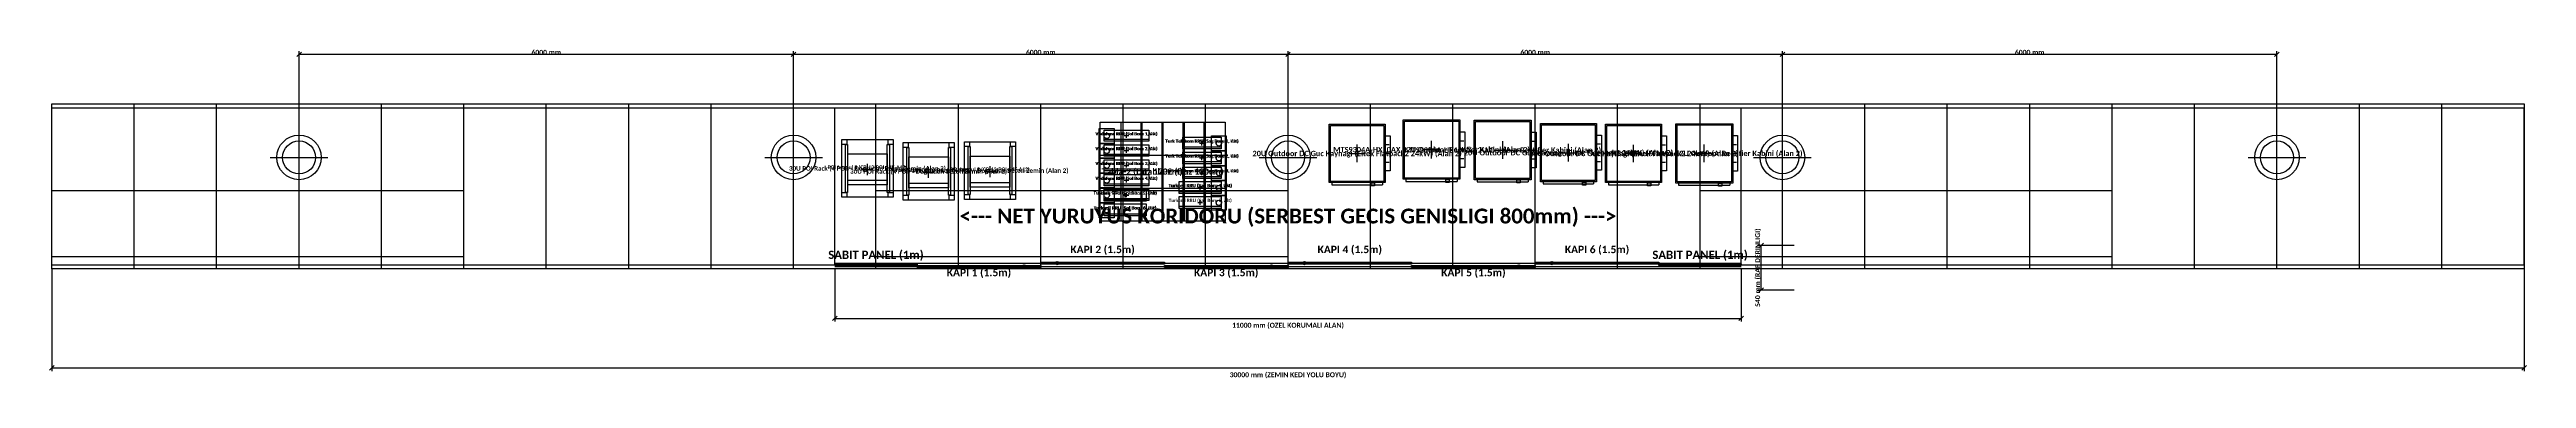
# Model space of a CAD drawing. Header units: metres. Extents: x -17.3 to 15, y -21.4 to 26.3.
# Drawn here: x -15.03 to 15.03, y -1.33 to 2.66 of the extents above; entities that cross this region are included whole.
import ezdxf
from ezdxf.enums import TextEntityAlignment as Align

# ---------------------------------------------------------------- set-up
doc = ezdxf.new("R2010")
doc.units = ezdxf.units.M
doc.linetypes.add('DASHED', pattern=[10, 5, -5])
for name, color, linetype in [('BLOK_OZEL_PLATFORM', 140, 'CONTINUOUS'), ('EKP_POI_MODULLERI', 40, 'CONTINUOUS'), ('EKP_POI_TASIYICI_SASE', 30, 'CONTINUOUS'), ('EKP_RECTIFIER_ELTEK_20U', 3, 'CONTINUOUS'), ('EKP_RECTIFIER_MTS9304A', 94, 'CONTINUOUS'), ('EKP_TURK_TELEKOM_RRU', 4, 'CONTINUOUS'), ('EKP_TURKCELL_RRU', 5, 'CONTINUOUS'), ('EKP_VODAFONE_RRU', 1, 'CONTINUOUS'), ('KORKULUK_KAPI', 4, 'CONTINUOUS'), ('MONTAJ_BORULARI', 2, 'CONTINUOUS'), ('OLCULER', 1, 'CONTINUOUS'), ('YURUYUS_KORIDORU', 3, 'DASHED'), ('ZEMIN_PLATFORM', 8, 'CONTINUOUS')]:
    doc.layers.add(name, color=color, linetype=linetype)
doc.styles.get("Standard").update_dxf_attribs({"font": 'calibrib.ttf'})

msp = doc.modelspace()

# ---------------------------------------------------------------- linework, layer by layer
at = {"layer": 'BLOK_OZEL_PLATFORM'}
for p, q in [((-2.026, 0.579), (-2.026, 1.779)), ((-1.771, 0.579), (-1.771, 1.779)), ((-1.526, 0.579), (-1.526, 1.779)), ((-1.516, 0.579), (-1.516, 1.779)), ((-1.271, 0.579), (-1.271, 1.779)), ((-1.016, 0.579), (-1.016, 1.779)), ((-2.281, 1.379), (-1.261, 1.379)), ((-1.781, 1.379), (-0.761, 1.379)), ((-2.281, 0.979), (-1.261, 0.979)), ((-1.781, 0.979), (-0.761, 0.979))]:
    msp.add_line(p, q, dxfattribs=at)
for points in [[(-2.281, 0.579), (-2.281, 1.779), (-1.261, 1.779), (-1.261, 0.579)], [(-1.781, 0.579), (-1.781, 1.779), (-0.761, 1.779), (-0.761, 0.579)]]:
    msp.add_lwpolyline(points, close=True, dxfattribs=at)
at = {"layer": 'EKP_POI_MODULLERI'}
for p, q in [((-5.171, 1.204), (-5.036, 1.204)), ((-5.171, 1.204), (-5.036, 1.204)), ((-5.171, 1.204), (-5.036, 1.204)), ((-5.171, 1.204), (-5.036, 1.204)), ((-5.103, 1.137), (-5.103, 1.272)), ((-5.103, 1.137), (-5.103, 1.272)), ((-5.103, 1.137), (-5.103, 1.272)), ((-5.103, 1.137), (-5.103, 1.272)), ((-4.361, 1.101), (-4.361, 1.236)), ((-4.361, 1.101), (-4.361, 1.236)), ((-4.361, 1.101), (-4.361, 1.236)), ((-4.361, 1.101), (-4.361, 1.236)), ((-3.616, 1.111), (-3.616, 1.246)), ((-3.616, 1.111), (-3.616, 1.246)), ((-3.616, 1.111), (-3.616, 1.246)), ((-3.616, 1.111), (-3.616, 1.246)), ((-5.343, 1.073), (-4.863, 1.073)), ((-5.343, 1.073), (-4.863, 1.073)), ((-5.343, 1.073), (-4.863, 1.073)), ((-5.343, 1.073), (-4.863, 1.073)), ((-4.601, 1.037), (-4.121, 1.037)), ((-4.601, 1.037), (-4.121, 1.037)), ((-4.601, 1.037), (-4.121, 1.037)), ((-4.601, 1.037), (-4.121, 1.037)), ((-4.429, 1.168), (-4.294, 1.168)), ((-4.429, 1.168), (-4.294, 1.168)), ((-4.429, 1.168), (-4.294, 1.168)), ((-4.429, 1.168), (-4.294, 1.168)), ((-3.856, 1.048), (-3.376, 1.048)), ((-3.856, 1.048), (-3.376, 1.048)), ((-3.856, 1.048), (-3.376, 1.048)), ((-3.856, 1.048), (-3.376, 1.048)), ((-3.683, 1.179), (-3.548, 1.179)), ((-3.683, 1.179), (-3.548, 1.179)), ((-3.683, 1.179), (-3.548, 1.179)), ((-3.683, 1.179), (-3.548, 1.179))]:
    msp.add_line(p, q, dxfattribs=at)
for points in [[(-5.343, 1.017), (-5.343, 1.392), (-4.863, 1.392), (-4.863, 1.017)], [(-5.343, 1.017), (-5.343, 1.392), (-4.863, 1.392), (-4.863, 1.017)], [(-5.343, 1.017), (-5.343, 1.392), (-4.863, 1.392), (-4.863, 1.017)], [(-5.343, 1.017), (-5.343, 1.392), (-4.863, 1.392), (-4.863, 1.017)], [(-4.601, 0.981), (-4.601, 1.356), (-4.121, 1.356), (-4.121, 0.981)], [(-4.601, 0.981), (-4.601, 1.356), (-4.121, 1.356), (-4.121, 0.981)], [(-4.601, 0.981), (-4.601, 1.356), (-4.121, 1.356), (-4.121, 0.981)], [(-4.601, 0.981), (-4.601, 1.356), (-4.121, 1.356), (-4.121, 0.981)], [(-3.856, 0.991), (-3.856, 1.366), (-3.376, 1.366), (-3.376, 0.991)], [(-3.856, 0.991), (-3.856, 1.366), (-3.376, 1.366), (-3.376, 0.991)], [(-3.856, 0.991), (-3.856, 1.366), (-3.376, 1.366), (-3.376, 0.991)], [(-3.856, 0.991), (-3.856, 1.366), (-3.376, 1.366), (-3.376, 0.991)]]:
    msp.add_lwpolyline(points, close=True, dxfattribs=at)
at = {"layer": 'EKP_POI_TASIYICI_SASE'}
for points in [[(-5.413, 0.867), (-5.413, 1.567), (-4.793, 1.567), (-4.793, 0.867)], [(-5.413, 1.507), (-5.413, 1.567), (-5.353, 1.567), (-5.353, 1.507)], [(-5.369, 0.927), (-5.369, 1.507), (-5.344, 1.507), (-5.344, 0.927)], [(-4.862, 0.927), (-4.862, 1.507), (-4.837, 1.507), (-4.837, 0.927)], [(-4.853, 1.507), (-4.853, 1.567), (-4.793, 1.567), (-4.793, 1.507)], [(-4.671, 0.831), (-4.671, 1.531), (-4.051, 1.531), (-4.051, 0.831)], [(-4.671, 1.471), (-4.671, 1.531), (-4.611, 1.531), (-4.611, 1.471)], [(-4.111, 1.471), (-4.111, 1.531), (-4.051, 1.531), (-4.051, 1.471)], [(-3.926, 0.841), (-3.926, 1.541), (-3.306, 1.541), (-3.306, 0.841)], [(-3.926, 1.481), (-3.926, 1.541), (-3.866, 1.541), (-3.866, 1.481)], [(-3.366, 1.481), (-3.366, 1.541), (-3.306, 1.541), (-3.306, 1.481)], [(-4.627, 0.891), (-4.627, 1.471), (-4.602, 1.471), (-4.602, 0.891)], [(-4.12, 0.891), (-4.12, 1.471), (-4.095, 1.471), (-4.095, 0.891)], [(-3.882, 0.901), (-3.882, 1.481), (-3.857, 1.481), (-3.857, 0.901)], [(-3.375, 0.901), (-3.375, 1.481), (-3.35, 1.481), (-3.35, 0.901)], [(-5.413, 0.867), (-5.413, 0.927), (-5.353, 0.927), (-5.353, 0.867)], [(-4.853, 0.867), (-4.853, 0.927), (-4.793, 0.927), (-4.793, 0.867)], [(-4.671, 0.831), (-4.671, 0.891), (-4.611, 0.891), (-4.611, 0.831)], [(-4.111, 0.831), (-4.111, 0.891), (-4.051, 0.891), (-4.051, 0.831)], [(-3.926, 0.841), (-3.926, 0.901), (-3.866, 0.901), (-3.866, 0.841)], [(-3.366, 0.841), (-3.366, 0.901), (-3.306, 0.901), (-3.306, 0.841)]]:
    msp.add_lwpolyline(points, close=True, dxfattribs=at)
at = {"layer": 'EKP_RECTIFIER_ELTEK_20U'}
for p, q in [((0.839, 1.292), (0.839, 1.505)), ((1.191, 1.505), (1.227, 1.505)), ((3.403, 1.301), (3.403, 1.513)), ((3.755, 1.513), (3.791, 1.513)), ((4.194, 1.292), (4.194, 1.504)), ((4.546, 1.504), (4.582, 1.504)), ((0.737, 1.398), (0.941, 1.398)), ((1.191, 1.398), (1.227, 1.398)), ((1.191, 1.292), (1.227, 1.292)), ((3.301, 1.407), (3.505, 1.407)), ((3.755, 1.407), (3.791, 1.407)), ((3.755, 1.301), (3.791, 1.301)), ((4.092, 1.398), (4.296, 1.398)), ((4.546, 1.398), (4.582, 1.398)), ((4.546, 1.292), (4.582, 1.292)), ((0.533, 1.045), (0.533, 1.02)), ((0.533, 1.02), (1.145, 1.02)), ((1.145, 1.045), (1.145, 1.02)), ((3.097, 1.054), (3.097, 1.029)), ((3.097, 1.029), (3.709, 1.029)), ((3.709, 1.054), (3.709, 1.029)), ((3.888, 1.045), (3.888, 1.02)), ((3.888, 1.02), (4.5, 1.02)), ((4.5, 1.045), (4.5, 1.02))]:
    msp.add_line(p, q, dxfattribs=at)
for points in [[(0.499, 1.045), (0.499, 1.752), (1.179, 1.752), (1.179, 1.045)], [(0.514, 1.06), (0.514, 1.737), (1.164, 1.737), (1.164, 1.06)], [(1.179, 1.186), (1.179, 1.611), (1.239, 1.611), (1.239, 1.186)], [(3.063, 1.054), (3.063, 1.761), (3.743, 1.761), (3.743, 1.054)], [(3.078, 1.069), (3.078, 1.746), (3.728, 1.746), (3.728, 1.069)], [(3.743, 1.195), (3.743, 1.619), (3.803, 1.619), (3.803, 1.195)], [(3.854, 1.045), (3.854, 1.752), (4.534, 1.752), (4.534, 1.045)], [(3.869, 1.06), (3.869, 1.737), (4.519, 1.737), (4.519, 1.06)], [(4.534, 1.186), (4.534, 1.61), (4.594, 1.61), (4.594, 1.186)], [(1.009, 1.007), (1.009, 1.043), (1.049, 1.043), (1.049, 1.007)], [(3.573, 1.016), (3.573, 1.052), (3.613, 1.052), (3.613, 1.016)], [(4.364, 1.007), (4.364, 1.043), (4.404, 1.043), (4.404, 1.007)]]:
    msp.add_lwpolyline(points, close=True, dxfattribs=at)
at = {"layer": 'EKP_RECTIFIER_MTS9304A'}
for p, q in [((1.742, 1.337), (1.742, 1.553)), ((2.099, 1.553), (2.135, 1.553)), ((2.606, 1.332), (2.606, 1.548)), ((2.963, 1.548), (2.999, 1.548)), ((5.051, 1.291), (5.051, 1.507)), ((5.408, 1.507), (5.444, 1.507)), ((1.638, 1.445), (1.845, 1.445)), ((2.099, 1.445), (2.135, 1.445)), ((2.099, 1.337), (2.135, 1.337)), ((2.502, 1.44), (2.709, 1.44)), ((2.963, 1.44), (2.999, 1.44)), ((2.963, 1.332), (2.999, 1.332)), ((4.947, 1.399), (5.154, 1.399)), ((5.408, 1.399), (5.444, 1.399)), ((5.408, 1.291), (5.444, 1.291)), ((1.431, 1.085), (1.431, 1.06)), ((1.431, 1.06), (2.052, 1.06)), ((2.052, 1.085), (2.052, 1.06)), ((2.295, 1.08), (2.295, 1.055)), ((2.295, 1.055), (2.916, 1.055)), ((2.916, 1.08), (2.916, 1.055)), ((4.74, 1.039), (4.74, 1.014)), ((4.74, 1.014), (5.361, 1.014)), ((5.361, 1.039), (5.361, 1.014))]:
    msp.add_line(p, q, dxfattribs=at)
for points in [[(1.397, 1.085), (1.397, 1.805), (2.087, 1.805), (2.087, 1.085)], [(1.412, 1.1), (1.412, 1.79), (2.072, 1.79), (2.072, 1.1)], [(2.087, 1.229), (2.087, 1.661), (2.147, 1.661), (2.147, 1.229)], [(2.261, 1.08), (2.261, 1.8), (2.951, 1.8), (2.951, 1.08)], [(2.276, 1.095), (2.276, 1.785), (2.936, 1.785), (2.936, 1.095)], [(2.951, 1.224), (2.951, 1.656), (3.011, 1.656), (3.011, 1.224)], [(4.706, 1.039), (4.706, 1.759), (5.396, 1.759), (5.396, 1.039)], [(4.721, 1.054), (4.721, 1.744), (5.381, 1.744), (5.381, 1.054)], [(5.396, 1.183), (5.396, 1.615), (5.456, 1.615), (5.456, 1.183)], [(1.914, 1.047), (1.914, 1.083), (1.954, 1.083), (1.954, 1.047)], [(2.778, 1.042), (2.778, 1.078), (2.818, 1.078), (2.818, 1.042)], [(5.223, 1.001), (5.223, 1.037), (5.263, 1.037), (5.263, 1.001)]]:
    msp.add_lwpolyline(points, close=True, dxfattribs=at)
at = {"layer": 'EKP_TURK_TELEKOM_RRU'}
for p, q in [((-1.072, 1.524), (-1.016, 1.524)), ((-1.072, 1.524), (-1.016, 1.524)), ((-1.044, 1.496), (-1.044, 1.552)), ((-1.044, 1.496), (-1.044, 1.552)), ((-1.277, 1.479), (-0.811, 1.479)), ((-1.277, 1.479), (-0.811, 1.479)), ((-1.277, 1.299), (-0.811, 1.299)), ((-1.277, 1.299), (-0.811, 1.299)), ((-1.072, 1.344), (-1.016, 1.344)), ((-1.072, 1.344), (-1.016, 1.344)), ((-1.044, 1.316), (-1.044, 1.372)), ((-1.044, 1.316), (-1.044, 1.372)), ((-1.277, 1.119), (-0.811, 1.119)), ((-1.277, 1.119), (-0.811, 1.119)), ((-1.072, 1.164), (-1.016, 1.164)), ((-1.072, 1.164), (-1.016, 1.164)), ((-1.044, 1.136), (-1.044, 1.192)), ((-1.044, 1.136), (-1.044, 1.192))]:
    msp.add_line(p, q, dxfattribs=at)
for points in [[(-1.277, 1.454), (-1.277, 1.594), (-0.811, 1.594), (-0.811, 1.454)], [(-1.277, 1.454), (-1.277, 1.594), (-0.811, 1.594), (-0.811, 1.454)], [(-1.277, 1.274), (-1.277, 1.414), (-0.811, 1.414), (-0.811, 1.274)], [(-1.277, 1.274), (-1.277, 1.414), (-0.811, 1.414), (-0.811, 1.274)], [(-1.277, 1.094), (-1.277, 1.234), (-0.811, 1.234), (-0.811, 1.094)], [(-1.277, 1.094), (-1.277, 1.234), (-0.811, 1.234), (-0.811, 1.094)]]:
    msp.add_lwpolyline(points, close=True, dxfattribs=at)
at = {"layer": 'EKP_TURKCELL_RRU'}
for p, q in [((-1.977, 0.865), (-1.977, 0.923)), ((-1.319, 0.938), (-0.811, 0.938)), ((-1.319, 0.938), (-0.811, 0.938)), ((-1.094, 0.984), (-1.036, 0.984)), ((-1.094, 0.984), (-1.036, 0.984)), ((-1.065, 0.955), (-1.065, 1.013)), ((-1.065, 0.955), (-1.065, 1.013)), ((-2.231, 0.848), (-1.723, 0.848)), ((-2.231, 0.668), (-1.723, 0.668)), ((-2.231, 0.668), (-1.723, 0.668)), ((-2.006, 0.894), (-1.948, 0.894)), ((-2.006, 0.714), (-1.948, 0.714)), ((-2.006, 0.714), (-1.948, 0.714)), ((-1.977, 0.685), (-1.977, 0.743)), ((-1.977, 0.685), (-1.977, 0.743)), ((-1.319, 0.758), (-0.811, 0.758)), ((-1.094, 0.804), (-1.036, 0.804)), ((-1.065, 0.775), (-1.065, 0.833))]:
    msp.add_line(p, q, dxfattribs=at)
for points in [[(-2.231, 0.822), (-2.231, 0.967), (-1.723, 0.967), (-1.723, 0.822)], [(-1.319, 0.912), (-1.319, 1.057), (-0.811, 1.057), (-0.811, 0.912)], [(-1.319, 0.912), (-1.319, 1.057), (-0.811, 1.057), (-0.811, 0.912)], [(-2.231, 0.642), (-2.231, 0.787), (-1.723, 0.787), (-1.723, 0.642)], [(-2.231, 0.642), (-2.231, 0.787), (-1.723, 0.787), (-1.723, 0.642)], [(-1.319, 0.732), (-1.319, 0.877), (-0.811, 0.877), (-0.811, 0.732)]]:
    msp.add_lwpolyline(points, close=True, dxfattribs=at)
at = {"layer": 'EKP_VODAFONE_RRU'}
for p, q in [((-2.231, 1.571), (-1.689, 1.571)), ((-2.231, 1.571), (-1.689, 1.571)), ((-1.987, 1.614), (-1.933, 1.614)), ((-1.987, 1.614), (-1.933, 1.614)), ((-1.96, 1.587), (-1.96, 1.641)), ((-1.96, 1.587), (-1.96, 1.641)), ((-2.231, 1.391), (-1.689, 1.391)), ((-2.231, 1.391), (-1.689, 1.391)), ((-2.231, 1.211), (-1.689, 1.211)), ((-2.231, 1.211), (-1.689, 1.211)), ((-1.987, 1.434), (-1.933, 1.434)), ((-1.987, 1.434), (-1.933, 1.434)), ((-1.987, 1.254), (-1.933, 1.254)), ((-1.987, 1.254), (-1.933, 1.254)), ((-1.96, 1.407), (-1.96, 1.461)), ((-1.96, 1.407), (-1.96, 1.461)), ((-1.96, 1.227), (-1.96, 1.281)), ((-1.96, 1.227), (-1.96, 1.281)), ((-2.231, 1.031), (-1.689, 1.031)), ((-2.231, 1.031), (-1.689, 1.031)), ((-1.987, 1.074), (-1.933, 1.074)), ((-1.987, 1.074), (-1.933, 1.074)), ((-1.96, 1.047), (-1.96, 1.101)), ((-1.96, 1.047), (-1.96, 1.101)), ((-1.96, 0.867), (-1.96, 0.921)), ((-2.231, 0.851), (-1.689, 0.851)), ((-1.987, 0.894), (-1.933, 0.894))]:
    msp.add_line(p, q, dxfattribs=at)
for points in [[(-2.231, 1.547), (-2.231, 1.682), (-1.689, 1.682), (-1.689, 1.547)], [(-2.231, 1.547), (-2.231, 1.682), (-1.689, 1.682), (-1.689, 1.547)], [(-2.231, 1.367), (-2.231, 1.502), (-1.689, 1.502), (-1.689, 1.367)], [(-2.231, 1.367), (-2.231, 1.502), (-1.689, 1.502), (-1.689, 1.367)], [(-2.231, 1.187), (-2.231, 1.322), (-1.689, 1.322), (-1.689, 1.187)], [(-2.231, 1.187), (-2.231, 1.322), (-1.689, 1.322), (-1.689, 1.187)], [(-2.231, 1.007), (-2.231, 1.142), (-1.689, 1.142), (-1.689, 1.007)], [(-2.231, 1.007), (-2.231, 1.142), (-1.689, 1.142), (-1.689, 1.007)], [(-2.231, 0.827), (-2.231, 0.962), (-1.689, 0.962), (-1.689, 0.827)]]:
    msp.add_lwpolyline(points, close=True, dxfattribs=at)
at = {"layer": 'KORKULUK_KAPI'}
for p, q in [((-15, 1.95), (-5.5, 1.95)), ((-15, 0.05), (-15, 1.95)), ((-5.5, 1.95), (5.5, 1.95)), ((-5.5, 0.05), (-5.5, 1.95)), ((5.5, 1.95), (15, 1.95)), ((5.5, 0.05), (5.5, 1.95)), ((15, 0.05), (15, 1.95)), ((-15, 0.05), (-5.5, 0.05)), ((-5.5, 0.07), (5.5, 0.07)), ((-5.5, 0.03), (5.5, 0.03)), ((5.5, 0.05), (15, 0.05))]:
    msp.add_line(p, q, dxfattribs=at)
for points in [[(-5.5, 0.04), (-5.5, 0.06), (-4.5, 0.06), (-4.5, 0.04)], [(-4.5, 0.018), (-4.5, 0.042), (-3, 0.042), (-3, 0.018)], [(-3, 0.058), (-3, 0.082), (-1.5, 0.082), (-1.5, 0.058)], [(-1.5, 0.018), (-1.5, 0.042), (0, 0.042), (0, 0.018)], [(0, 0.058), (0, 0.082), (1.5, 0.082), (1.5, 0.058)], [(1.5, 0.018), (1.5, 0.042), (3, 0.042), (3, 0.018)], [(3, 0.058), (3, 0.082), (4.5, 0.082), (4.5, 0.058)], [(4.5, 0.04), (4.5, 0.06), (5.5, 0.06), (5.5, 0.04)]]:
    msp.add_lwpolyline(points, close=True, dxfattribs=at)
for centre in [(-3.2, 0.03), (-2.8, 0.07), (-0.2, 0.03), (0.2, 0.07), (2.8, 0.03), (3.2, 0.07)]:
    msp.add_circle(centre, 0.02, dxfattribs=at)
at = {"layer": 'MONTAJ_BORULARI'}
for p, q in [((-12, 1), (-12, 1.7)), ((-6, 1), (-6, 1.7)), ((0, 1), (0, 1.7)), ((6, 1), (6, 1.7)), ((12, 1), (12, 1.7)), ((-12.35, 1.35), (-11.65, 1.35)), ((-6.35, 1.35), (-5.65, 1.35)), ((-0.35, 1.35), (0.35, 1.35)), ((5.65, 1.35), (6.35, 1.35)), ((11.65, 1.35), (12.35, 1.35))]:
    msp.add_line(p, q, dxfattribs=at)
for points in [[(-2.29, 1.52), (-2.29, 1.7), (-2.11, 1.7), (-2.11, 1.52)], [(-2.29, 1.34), (-2.29, 1.52), (-2.11, 1.52), (-2.11, 1.34)], [(-0.93, 1.43), (-0.93, 1.61), (-0.75, 1.61), (-0.75, 1.43)], [(-2.29, 1.16), (-2.29, 1.34), (-2.11, 1.34), (-2.11, 1.16)], [(-0.93, 1.25), (-0.93, 1.43), (-0.75, 1.43), (-0.75, 1.25)], [(-0.93, 1.07), (-0.93, 1.25), (-0.75, 1.25), (-0.75, 1.07)], [(-2.29, 0.98), (-2.29, 1.16), (-2.11, 1.16), (-2.11, 0.98)], [(-2.29, 0.8), (-2.29, 0.98), (-2.11, 0.98), (-2.11, 0.8)], [(-0.93, 0.89), (-0.93, 1.07), (-0.75, 1.07), (-0.75, 0.89)], [(-2.29, 0.62), (-2.29, 0.8), (-2.11, 0.8), (-2.11, 0.62)], [(-0.93, 0.71), (-0.93, 0.89), (-0.75, 0.89), (-0.75, 0.71)]]:
    msp.add_lwpolyline(points, close=True, dxfattribs=at)
for centre, radius in [((-12, 1.35), 0.27), ((-12, 1.35), 0.2), ((-6, 1.35), 0.27), ((-6, 1.35), 0.2), ((-2.2, 1.61), 0.032), ((-0.84, 1.52), 0.032), ((0, 1.35), 0.27), ((0, 1.35), 0.2), ((6, 1.35), 0.27), ((6, 1.35), 0.2), ((12, 1.35), 0.27), ((12, 1.35), 0.2), ((-2.2, 1.43), 0.032), ((-2.2, 1.25), 0.032), ((-0.84, 1.34), 0.032), ((-2.2, 1.07), 0.032), ((-2.2, 0.89), 0.032), ((-0.84, 1.16), 0.032), ((-0.84, 0.98), 0.032), ((-2.2, 0.71), 0.032), ((-0.84, 0.8), 0.032)]:
    msp.add_circle(centre, radius, dxfattribs=at)
at = {"layer": 'OLCULER'}
for p, q in [((-12.028, 2.572), (-11.972, 2.628)), ((-12, 2), (-12, 2.64)), ((-12, 2.6), (-6, 2.6)), ((-6.028, 2.572), (-5.972, 2.628)), ((-6.028, 2.572), (-5.972, 2.628)), ((-6, 2), (-6, 2.64)), ((-6, 2), (-6, 2.64)), ((-6, 2.6), (0, 2.6)), ((-0.028, 2.572), (0.028, 2.628)), ((-0.028, 2.572), (0.028, 2.628)), ((0, 2), (0, 2.64)), ((0, 2), (0, 2.64)), ((0, 2.6), (6, 2.6)), ((5.972, 2.572), (6.028, 2.628)), ((5.972, 2.572), (6.028, 2.628)), ((6, 2), (6, 2.64)), ((6, 2), (6, 2.64)), ((6, 2.6), (12, 2.6)), ((11.972, 2.572), (12.028, 2.628)), ((12, 2), (12, 2.64)), ((5.713, 0.256), (5.768, 0.311)), ((-15, 0), (-15, -1.24)), ((-5.5, 0), (-5.5, -0.64)), ((5.5, 0), (5.5, -0.64)), ((6.141, 0.284), (5.7, 0.284)), ((5.74, -0.257), (5.74, 0.284)), ((15, 0), (15, -1.24)), ((6.141, -0.257), (5.7, -0.257)), ((5.713, -0.284), (5.768, -0.229)), ((-5.528, -0.628), (-5.472, -0.572)), ((-5.5, -0.6), (5.5, -0.6)), ((5.472, -0.628), (5.528, -0.572)), ((-15.028, -1.228), (-14.972, -1.172)), ((-15, -1.2), (15, -1.2)), ((14.972, -1.228), (15.028, -1.172))]:
    msp.add_line(p, q, dxfattribs=at)
at = {"layer": 'YURUYUS_KORIDORU'}
for p, q in [((-15, 0.95), (15, 0.95)), ((-15, 0.15), (15, 0.15))]:
    msp.add_line(p, q, dxfattribs=at)
at = {"layer": 'ZEMIN_PLATFORM'}
for p, q in [((-14, 0), (-14, 2)), ((-13, 0), (-13, 2)), ((-12, 0), (-12, 2)), ((-11, 0), (-11, 2)), ((-10, 0), (-10, 2)), ((-9, 0), (-9, 2)), ((-8, 0), (-8, 2)), ((-7, 0), (-7, 2)), ((-6, 0), (-6, 2)), ((-5, 0), (-5, 2)), ((-4, 0), (-4, 2)), ((-3, 0), (-3, 2)), ((-2, 0), (-2, 2)), ((-1, 0), (-1, 2)), ((0, 0), (0, 2)), ((1, 0), (1, 2)), ((2, 0), (2, 2)), ((3, 0), (3, 2)), ((4, 0), (4, 2)), ((5, 0), (5, 2)), ((6, 0), (6, 2)), ((7, 0), (7, 2)), ((8, 0), (8, 2)), ((9, 0), (9, 2)), ((10, 0), (10, 2)), ((11, 0), (11, 2)), ((12, 0), (12, 2)), ((13, 0), (13, 2)), ((14, 0), (14, 2))]:
    msp.add_line(p, q, dxfattribs=at)
msp.add_lwpolyline([(-15, 0), (-15, 2), (15, 2), (15, 0)], close=True, dxfattribs=at)

# ---------------------------------------------------------------- texts
at = {"layer": 'BLOK_OZEL_PLATFORM'}
for p in [(-1.771, 1.179), (-1.271, 1.179)]:
    msp.add_text('Tabla-2 (Duz 120cm)', height=0.075, dxfattribs=at).set_placement(p, align=Align.MIDDLE_CENTER)
at = {"layer": 'EKP_POI_MODULLERI'}
for s, p in [('POI Modul 1 (CB-12-POI-64F-A12)', (-5.103, 1.231)), ('POI Modul 2 (CB-12-POI-64F-A12)', (-5.103, 1.231)), ('POI Modul 3 (CB-12-POI-64F-A12)', (-5.103, 1.231)), ('POI Modul 4 (CB-12-POI-64F-A12)', (-5.103, 1.231)), ('POI Modul 1 (CB-12-POI-64F-A12)', (-4.361, 1.195)), ('POI Modul 2 (CB-12-POI-64F-A12)', (-4.361, 1.195)), ('POI Modul 3 (CB-12-POI-64F-A12)', (-4.361, 1.195)), ('POI Modul 4 (CB-12-POI-64F-A12)', (-4.361, 1.195)), ('POI Modul 1 (CB-12-POI-64F-A12)', (-3.616, 1.206)), ('POI Modul 2 (CB-12-POI-64F-A12)', (-3.616, 1.206)), ('POI Modul 3 (CB-12-POI-64F-A12)', (-3.616, 1.206)), ('POI Modul 4 (CB-12-POI-64F-A12)', (-3.616, 1.206))]:
    msp.add_text(s, height=0.045, dxfattribs=at).set_placement(p, align=Align.MIDDLE_CENTER)
at = {"layer": 'EKP_POI_TASIYICI_SASE'}
for p in [(-5.103, 1.217), (-4.361, 1.181), (-3.616, 1.191)]:
    msp.add_text('30U POI Rack (4 POI) - Dogrudan Beton Zemin (Alan 2)', height=0.055, dxfattribs=at).set_placement(p, align=Align.MIDDLE_CENTER)
at = {"layer": 'EKP_RECTIFIER_ELTEK_20U'}
for p in [(0.839, 1.398), (3.403, 1.407), (4.194, 1.398)]:
    msp.add_text('20U Outdoor DC Guc Kaynagi (Eltek Flatpack2 24kW) (Alan 2)', height=0.065, dxfattribs=at).set_placement(p, align=Align.MIDDLE_CENTER)
at = {"layer": 'EKP_RECTIFIER_MTS9304A'}
for p in [(1.742, 1.445), (2.606, 1.44), (5.051, 1.399)]:
    msp.add_text('MTS9304A-HX10AX 12U Outdoor Rectifier Kabini (Alan 2)', height=0.065, dxfattribs=at).set_placement(p, align=Align.MIDDLE_CENTER)
at = {"layer": 'EKP_TURK_TELEKOM_RRU'}
for s, p in [('Turk Telekom RRU (Sag Boru 1, Ust)', (-1.044, 1.548)), ('Turk Telekom RRU (Sag Boru 1, Alt)', (-1.044, 1.548)), ('Turk Telekom RRU (Sag Boru 2, Ust)', (-1.044, 1.368)), ('Turk Telekom RRU (Sag Boru 3, Ust)', (-1.044, 1.188)), ('Turk Telekom RRU (Sag Boru 2, Alt)', (-1.044, 1.368)), ('Turk Telekom RRU (Sag Boru 3, Alt)', (-1.044, 1.188))]:
    msp.add_text(s, height=0.0392, dxfattribs=at).set_placement(p, align=Align.MIDDLE_CENTER)
at = {"layer": 'EKP_TURKCELL_RRU'}
for s, p in [('Turkcell RRU (Sol Boru 5, Ust)', (-1.977, 0.919)), ('Turkcell RRU (Sag Boru 4, Ust)', (-1.065, 1.009)), ('Turkcell RRU (Sag Boru 4, Alt)', (-1.065, 1.009)), ('Turkcell RRU (Sol Boru 6, Ust)', (-1.977, 0.739)), ('Turkcell RRU (Sol Boru 6, Alt)', (-1.977, 0.739)), ('Turkcell RRU (Sag Boru 5, Alt)', (-1.065, 0.829))]:
    msp.add_text(s, height=0.0406, dxfattribs=at).set_placement(p, align=Align.MIDDLE_CENTER)
at = {"layer": 'EKP_VODAFONE_RRU'}
for s, p in [('Vodafone RRU (Sol Boru 1, Ust)', (-1.96, 1.637)), ('Vodafone RRU (Sol Boru 1, Alt)', (-1.96, 1.637)), ('Vodafone RRU (Sol Boru 2, Ust)', (-1.96, 1.457)), ('Vodafone RRU (Sol Boru 3, Ust)', (-1.96, 1.277)), ('Vodafone RRU (Sol Boru 2, Alt)', (-1.96, 1.457)), ('Vodafone RRU (Sol Boru 3, Alt)', (-1.96, 1.277)), ('Vodafone RRU (Sol Boru 4, Ust)', (-1.96, 1.097)), ('Vodafone RRU (Sol Boru 4, Alt)', (-1.96, 1.097)), ('Vodafone RRU (Sol Boru 5, Alt)', (-1.96, 0.917))]:
    msp.add_text(s, height=0.0378, dxfattribs=at).set_placement(p, align=Align.MIDDLE_CENTER)
at = {"layer": 'KORKULUK_KAPI'}
for s, height, p in [('SABIT PANEL (1m)', 0.1, (-5, 0.12)), ('KAPI 1 (1.5m)', 0.09, (-3.75, -0.09)), ('KAPI 2 (1.5m)', 0.09, (-2.25, 0.19)), ('KAPI 3 (1.5m)', 0.09, (-0.75, -0.09)), ('KAPI 4 (1.5m)', 0.09, (0.75, 0.19)), ('KAPI 5 (1.5m)', 0.09, (2.25, -0.09)), ('KAPI 6 (1.5m)', 0.09, (3.75, 0.19)), ('SABIT PANEL (1m)', 0.1, (5, 0.12))]:
    msp.add_text(s, height=height, dxfattribs=at).set_placement(p, align=Align.CENTER)
at = {"layer": 'OLCULER'}
for s, p in [('6000 mm', (-9, 2.624)), ('6000 mm', (-3, 2.624)), ('6000 mm', (3, 2.624)), ('6000 mm', (9, 2.624)), ('11000 mm (OZEL KORUMALI ALAN)', (0, -0.684)), ('30000 mm (ZEMIN KEDI YOLU BOYU)', (0, -1.284))]:
    msp.add_text(s, height=0.06, dxfattribs=at).set_placement(p, align=Align.MIDDLE_CENTER)
msp.add_text('540 mm (RAF DERINLIGI)', height=0.06, rotation=90, dxfattribs=at).set_placement((5.699, 0.014), align=Align.MIDDLE_CENTER)
at = {"layer": 'YURUYUS_KORIDORU'}
msp.add_text('<--- NET YURUYUS KORIDORU (SERBEST GECIS GENISLIGI 800mm) --->', height=0.18, dxfattribs=at).set_placement((0, 0.55), align=Align.CENTER)

doc.saveas('drawing.dxf')
